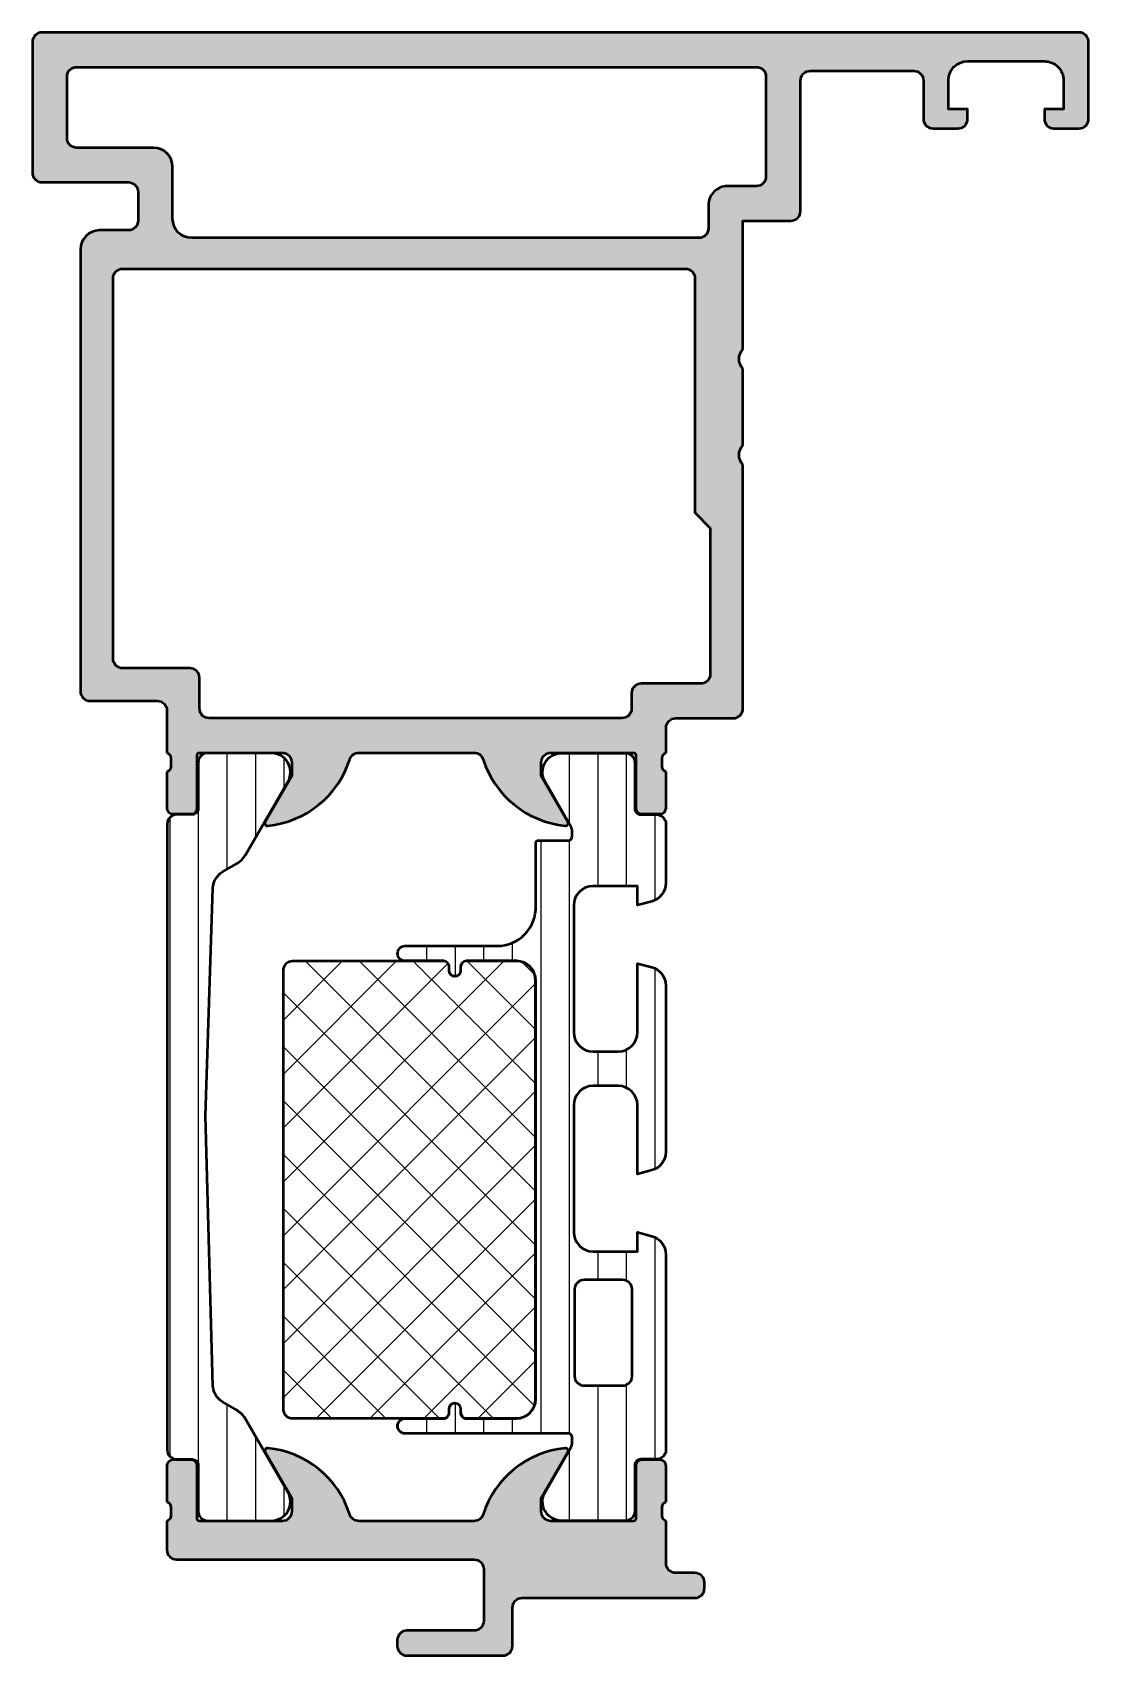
# Model space of a CAD drawing. Extents: x -25 to 30, y 5.5 to 90.
import ezdxf

# ---------------------------------------------------------------- set-up
doc = ezdxf.new("R2010")
doc.units = 0
for name, color, linetype, lineweight in [('0S-Alu contour', 7, 'Continuous', 50), ('0S-Alu hatch', 252, 'Continuous', 25), ('0S-Plastic contour', 254, 'Continuous', 50), ('0S-Plastic hatch', 253, 'Continuous', 25), ('0S-PT contour', 91, 'Continuous', 50), ('0S-PT hatch', 103, 'Continuous', 25)]:
    doc.layers.add(name, color=color, linetype=linetype, lineweight=lineweight)
pattern_1 = [(90, (0, 0), (-1.4859, 0), [])]

# ---------------------------------------------------------------- blocks, each defined once
blk = doc.blocks.new('438600__2919836F_F0FF_43A1_A3E3_A8AD237565FF_')
at = {"layer": '0S-Alu hatch'}
h = blk.add_hatch(color=256, dxfattribs=at)
edge = h.paths.add_edge_path()
edge.add_line((-25, 89.50000000000001), (-25, 82.69999999999997))
edge.add_arc((-24.5, 82.69999999999997), 0.5, 180, 270)
edge.add_line((-24.5, 82.19999999999997), (-19.99999999999999, 82.19999999999997))
edge.add_ellipse((-19.99999999999999, 81.69999999999995), major_axis=(-0.5000000000000285, 0), ratio=1, start_angle=180, end_angle=270, ccw=False)
edge.add_line((-19.49999999999996, 81.69999999999995), (-19.5, 80.19999999999996))
edge.add_ellipse((-20, 80.19999999999997), major_axis=(-0.5, 0), ratio=1, start_angle=90.00000000000199, end_angle=180, ccw=False)
edge.add_line((-19.99999999999998, 79.69999999999997), (-21.50000000000004, 79.6999999999999))
edge.add_arc((-21.5, 78.69999999999992), 1, 90.00000000000225, 180)
edge.add_line((-22.5, 78.69999999999992), (-22.49999999999997, 55.69999999999996))
edge.add_arc((-21.99999999999997, 55.69999999999996), 0.5, 180, 270)
edge.add_line((-21.99999999999997, 55.19999999999996), (-18.49999999999996, 55.19999999999996))
edge.add_ellipse((-18.49999999999996, 54.69999999999997), major_axis=(-0.4999999999999858, 0), ratio=1, start_angle=180, end_angle=270, ccw=False)
edge.add_line((-17.99999999999997, 54.69999999999997), (-17.99999999999997, 52.49999999999994))
edge.add_ellipse((-18.07883644654302, 52.23247940800682), major_axis=(-0.2788950563274354, 0), ratio=1, start_angle=178.8354106259032, end_angle=253.5801235805072, ccw=False)
edge.add_line((-17.79999899999997, 52.22681100000845), (-17.79999899999997, 51.77321700000835))
edge.add_ellipse((-18.07886709564313, 51.76755634053137), major_axis=(-0.2789255417371416, 0), ratio=1, start_angle=106.4245945553539, end_angle=181.162870072869, ccw=False)
edge.add_line((-17.99999999999997, 51.50001300000845), (-17.99999999999996, 49.62000199999994))
edge.add_arc((-17.69999999999997, 49.62000199999994), 0.2999999999999971, 180, 269.9999999999993)
edge.add_line((-17.69999999999997, 49.32000199999993), (-16.72002568095718, 49.32000199999993))
edge.add_arc((-16.72002568095718, 49.62000199999994), 0.3000000000000043, 270, 360)
edge.add_line((-16.42002568095718, 49.62000199999994), (-16.42002568095718, 52.37999999999992))
edge.add_ellipse((-16.30002568095718, 52.37999999999992), major_axis=(-0.1200000000000045, 0), ratio=1, start_angle=270, end_angle=360, ccw=False)
edge.add_line((-16.30002568095718, 52.49999999999992), (-11.99999999999999, 52.49999999999996))
edge.add_ellipse((-11.99999999999998, 51.99999999999995), major_axis=(-0.5, 0), ratio=1, start_angle=180, end_angle=270.0000000000004, ccw=False)
edge.add_line((-11.49999999999998, 51.99999999999995), (-11.49999999999999, 51.29999999999994))
edge.add_line((-11.49999999999999, 51.29999999999994), (-12.88149545762235, 48.9071796769724))
edge.add_arc((-12.7618802153517, 48.83811978464826), 0.1381197846482831, 150.0000000000002, 275.6225775507923)
edge.add_arc((-13.23822324117379, 53.67660886184847), 5.000000000000676, 275.6225775507926, 342.2515836439289)
edge.add_ellipse((-7.999999999999896, 52.00000000000053), major_axis=(-0.4999999999994555, 0), ratio=1, start_angle=269.9999999999996, end_angle=342.2515836439291, ccw=False)
edge.add_line((-7.999999999999893, 52.49999999999999), (-1.999999999999968, 52.49999999999995))
edge.add_ellipse((-1.999999999999975, 51.99999999999979), major_axis=(-0.5000000000001564, 0), ratio=1, start_angle=197.7484163560706, end_angle=269.9999999999992, ccw=False)
edge.add_arc((3.238223241173866, 53.67660886184761), 4.999999999999875, 197.74841635607, 264.3774224492057)
edge.add_arc((2.761880215351716, 48.83811978464823), 0.1381197846483095, 264.3774224492052, 390.0000000000001)
edge.add_line((2.881495457622389, 48.90717967697239), (1.500000000000024, 51.29999999999995))
edge.add_line((1.500000000000024, 51.29999999999995), (1.500000000000017, 51.99999999999995))
edge.add_ellipse((2.00000000000001, 51.99999999999995), major_axis=(-0.4999999999999929, 0), ratio=1, start_angle=270, end_angle=360, ccw=False)
edge.add_line((2.00000000000001, 52.49999999999995), (6.300025680957173, 52.49999999999996))
edge.add_ellipse((6.300025680957173, 52.37999999999993), major_axis=(-0.120000000000033, 0), ratio=1, start_angle=180, end_angle=270, ccw=False)
edge.add_line((6.420025680957206, 52.37999999999993), (6.420025680957209, 49.62000199999994))
edge.add_arc((6.720025680957217, 49.62000199999994), 0.3000000000000078, 180, 270.0000000000013)
edge.add_line((6.720025680957224, 49.32000199999993), (7.699999999999988, 49.32000199999992))
edge.add_arc((7.699999999999988, 49.62000199999993), 0.3000000000000043, 270, 360)
edge.add_line((7.999999999999992, 49.62000199999993), (7.999999999999992, 51.50001300000845))
edge.add_ellipse((8.078867095643162, 51.76755634053139), major_axis=(-0.2789255417371579, 0), ratio=1, start_angle=-1.1628700729025923, end_angle=73.57540544464553, ccw=False)
edge.add_line((7.799998999999985, 51.77321700000852), (7.799998999999992, 52.22681100000812))
edge.add_ellipse((8.078836446543079, 52.23247940800682), major_axis=(-0.2788950563274799, 0), ratio=1, start_angle=-73.58012358050621, end_angle=1.1645893741635973, ccw=False)
edge.add_line((8.000000000000014, 52.49999999999998), (8.000000000000028, 53.80000000000002))
edge.add_ellipse((8.500000000000021, 53.80000000000001), major_axis=(-0.4999999999999929, 0), ratio=1, start_angle=270, end_angle=360, ccw=False)
edge.add_line((8.500000000000021, 54.3), (11.49999999999999, 54.29999999999996))
edge.add_arc((11.5, 54.79999999999995), 0.5, 269.9999999999992, 360)
edge.add_line((12, 54.79999999999995), (12.00000000000001, 67.49999999999996))
edge.add_ellipse((12.5250269539927, 67.99999999999997), major_axis=(-0.7250195186468054, 0), ratio=1, start_angle=-43.60134995159149, end_angle=43.60134995159069, ccw=False)
edge.add_line((12.00000000000003, 68.49999999999999), (12.00000000000001, 72.49999999999997))
edge.add_ellipse((12.52502695399268, 72.99999999999997), major_axis=(-0.7250195186467849, 0), ratio=1, start_angle=-43.601349951590976, end_angle=43.60134995159109, ccw=False)
edge.add_line((12.00000000000001, 73.49999999999997), (12.00000000000003, 80.19999999999997))
edge.add_line((12.00000000000003, 80.19999999999997), (14.50000000000003, 80.19999999999996))
edge.add_arc((14.50000000000001, 80.69999999999996), 0.5, 270.0000000000017, 360)
edge.add_line((15.00000000000001, 80.69999999999996), (14.99999999999999, 87.49999999999991))
edge.add_ellipse((15.50000000000006, 87.49999999999991), major_axis=(-0.500000000000071, 0), ratio=1, start_angle=270, end_angle=360, ccw=False)
edge.add_line((15.50000000000006, 87.99999999999999), (20.89999999999996, 88))
edge.add_ellipse((20.89999999999997, 87.49999999999996), major_axis=(-0.5000000000000427, 0), ratio=1, start_angle=180, end_angle=270.0000000000008, ccw=False)
edge.add_line((21.40000000000001, 87.49999999999996), (21.39999999999998, 85.5))
edge.add_arc((21.9, 85.5), 0.5000000000000142, 180, 270.0000000000008)
edge.add_line((21.90000000000001, 84.99999999999999), (23.20000000000002, 84.99999999999999))
edge.add_arc((23.20000000000002, 85.49999999999999), 0.5, 270, 360)
edge.add_line((23.70000000000002, 85.49999999999999), (23.70000000000002, 85.99999999999999))
edge.add_line((23.70000000000002, 85.99999999999999), (22.70000000000002, 85.99999999999999))
edge.add_line((22.70000000000002, 85.99999999999999), (22.70000000000002, 87.49999999999999))
edge.add_ellipse((23.70000000000002, 87.49999999999999), major_axis=(-1, 0), ratio=1, start_angle=270, end_angle=360, ccw=False)
edge.add_line((23.70000000000002, 88.49999999999999), (27.69999999999999, 88.49999999999999))
edge.add_ellipse((27.7, 87.49999999999999), major_axis=(-1.000000000000014, 0), ratio=1, start_angle=180, end_angle=270.0000000000004, ccw=False)
edge.add_line((28.70000000000001, 87.49999999999999), (28.70000000000003, 85.99999999999999))
edge.add_line((28.70000000000003, 85.99999999999999), (27.70000000000002, 85.99999999999999))
edge.add_line((27.70000000000002, 85.99999999999999), (27.70000000000002, 85.49999999999997))
edge.add_arc((28.20000000000001, 85.49999999999997), 0.4999999999999929, 180, 270)
edge.add_line((28.20000000000001, 84.99999999999999), (29.5, 84.99999999999999))
edge.add_arc((29.5, 85.49999999999999), 0.5, 270, 360)
edge.add_line((30, 85.49999999999999), (30, 89.49999999999999))
edge.add_arc((29.5, 89.49999999999999), 0.5, 0, 90)
edge.add_line((29.5, 89.99999999999999), (-24.50000000000001, 89.99999999999999))
edge.add_arc((-24.50000000000001, 89.50000000000001), 0.4999999999999858, 90.0000000000004, 180)
edge = h.paths.add_edge_path()
edge.add_line((-20.79999999999998, 57.39999999999997), (-20.79999999999998, 77.1999999999999))
edge.add_ellipse((-20.29999999999997, 77.1999999999999), major_axis=(-0.5000000000000142, 0), ratio=1, start_angle=270.0000000000004, end_angle=360, ccw=False)
edge.add_line((-20.29999999999997, 77.69999999999993), (9.000000000000007, 77.69999999999997))
edge.add_ellipse((9, 77.19999999999997), major_axis=(-0.5, 0), ratio=1, start_angle=180, end_angle=269.9999999999992, ccw=False)
edge.add_line((9.5, 77.19999999999997), (9.500000000000007, 64.99999999999994))
edge.add_line((9.500000000000007, 64.99999999999994), (10.30000000000001, 64.19999999999993))
edge.add_line((10.30000000000001, 64.19999999999993), (10.30000000000002, 56.59999999999996))
edge.add_ellipse((9.799999999999997, 56.59999999999996), major_axis=(-0.5000000000000214, 0), ratio=1, start_angle=90, end_angle=180, ccw=False)
edge.add_line((9.799999999999997, 56.09999999999994), (6.700000000000002, 56.09999999999992))
edge.add_arc((6.700000000000002, 55.59999999999995), 0.4999999999999716, 90, 180)
edge.add_line((6.200000000000031, 55.59999999999996), (6.200000000000017, 54.79999999999997))
edge.add_ellipse((5.700000000000009, 54.79999999999997), major_axis=(-0.5000000000000071, 0), ratio=1, start_angle=90, end_angle=180, ccw=False)
edge.add_line((5.700000000000009, 54.29999999999997), (-15.79999999999998, 54.29999999999997))
edge.add_ellipse((-15.79999999999998, 54.79999999999996), major_axis=(-0.5, 0), ratio=1, start_angle=0, end_angle=90, ccw=False)
edge.add_line((-16.29999999999998, 54.79999999999996), (-16.29999999999998, 56.39999999999997))
edge.add_arc((-16.79999999999997, 56.39999999999997), 0.4999999999999929, 0, 90.00000000000081)
edge.add_line((-16.79999999999998, 56.89999999999997), (-20.29999999999997, 56.89999999999996))
edge.add_ellipse((-20.29999999999998, 57.39999999999997), major_axis=(-0.5000000000000071, 0), ratio=1, start_angle=0, end_angle=90.0000000000004, ccw=False)
edge = h.paths.add_edge_path()
edge.add_line((-17.69999999999999, 80.29999999999995), (-17.69999999999999, 82.99999999999999))
edge.add_arc((-18.69999999999999, 82.99999999999999), 1, 0, 90)
edge.add_line((-18.69999999999999, 83.99999999999999), (-22.69999999999999, 83.99999999999999))
edge.add_ellipse((-22.69999999999999, 84.49999999999999), major_axis=(-0.5, 0), ratio=1, start_angle=0, end_angle=90, ccw=False)
edge.add_line((-23.19999999999999, 84.49999999999999), (-23.19999999999998, 87.69999999999997))
edge.add_ellipse((-22.69999999999999, 87.69999999999997), major_axis=(-0.5, 0), ratio=1, start_angle=270.0000000000004, end_angle=360, ccw=False)
edge.add_line((-22.69999999999999, 88.19999999999997), (12.7, 88.19999999999996))
edge.add_ellipse((12.70000000000001, 87.69999999999995), major_axis=(-0.5000000000000214, 0), ratio=1, start_angle=180, end_angle=270.0000000000008, ccw=False)
edge.add_line((13.20000000000003, 87.69999999999995), (13.20000000000002, 82.49999999999991))
edge.add_ellipse((12.69999999999999, 82.49999999999991), major_axis=(-0.5000000000000285, 0), ratio=1, start_angle=89.99999999999591, end_angle=180, ccw=False)
edge.add_line((12.69999999999995, 81.99999999999986), (11.2000000000001, 82))
edge.add_arc((11.20000000000003, 81), 1, 89.99999999999594, 180)
edge.add_line((10.20000000000003, 81.00000000000001), (10.20000000000002, 79.79999999999995))
edge.add_ellipse((9.699999999999989, 79.79999999999995), major_axis=(-0.5000000000000285, 0), ratio=1, start_angle=90, end_angle=180, ccw=False)
edge.add_line((9.699999999999989, 79.29999999999994), (-16.69999999999997, 79.29999999999994))
edge.add_ellipse((-16.69999999999997, 80.29999999999995), major_axis=(-1.000000000000012, 0), ratio=1, start_angle=0, end_angle=90, ccw=False)
at = {"layer": '0S-Alu contour', "color": 7}
for points in [[(29.5, 89.99999999999999), (-24.50000000000001, 89.99999999999999)], [(-25, 89.50000000000001), (-25, 82.69999999999997)], [(30, 85.49999999999999), (30, 89.49999999999999)], [(-22.69999999999999, 88.19999999999997), (12.7, 88.19999999999996)], [(15.50000000000006, 87.99999999999999), (20.89999999999996, 88)], [(23.70000000000002, 88.49999999999999), (27.69999999999999, 88.49999999999999)], [(-23.19999999999999, 84.49999999999999), (-23.19999999999998, 87.69999999999997)], [(13.20000000000003, 87.69999999999995), (13.20000000000002, 82.49999999999991)], [(15.00000000000001, 80.69999999999996), (14.99999999999999, 87.49999999999991)], [(21.40000000000001, 87.49999999999996), (21.39999999999998, 85.5)], [(23.70000000000002, 85.49999999999999), (23.70000000000002, 85.99999999999999), (22.70000000000002, 85.99999999999999), (22.70000000000002, 87.49999999999999)], [(28.70000000000001, 87.49999999999999), (28.70000000000003, 85.99999999999999), (27.70000000000002, 85.99999999999999), (27.70000000000002, 85.49999999999997)], [(21.90000000000001, 84.99999999999999), (23.20000000000002, 84.99999999999999)], [(28.20000000000001, 84.99999999999999), (29.5, 84.99999999999999)], [(-18.69999999999999, 83.99999999999999), (-22.69999999999999, 83.99999999999999)], [(-17.69999999999999, 80.29999999999995), (-17.69999999999999, 82.99999999999999)], [(-24.5, 82.19999999999997), (-19.99999999999999, 82.19999999999997)], [(12.69999999999995, 81.99999999999986), (11.2000000000001, 82)], [(-19.49999999999996, 81.69999999999995), (-19.5, 80.19999999999996)], [(10.20000000000003, 81.00000000000001), (10.20000000000002, 79.79999999999995)], [(-19.99999999999998, 79.69999999999997), (-21.50000000000004, 79.6999999999999)], [(12.00000000000001, 73.49999999999997), (12.00000000000003, 80.19999999999997), (14.50000000000003, 80.19999999999996)], [(-22.5, 78.69999999999992), (-22.49999999999997, 55.69999999999996)], [(9.699999999999989, 79.29999999999994), (-16.69999999999997, 79.29999999999994)], [(-20.79999999999998, 57.39999999999997), (-20.79999999999998, 77.1999999999999)], [(-20.29999999999997, 77.69999999999993), (9.000000000000007, 77.69999999999997)], [(9.5, 77.19999999999997), (9.500000000000007, 64.99999999999994), (10.30000000000001, 64.19999999999993), (10.30000000000002, 56.59999999999996)], [(12.00000000000003, 68.49999999999999), (12.00000000000001, 72.49999999999997)], [(12, 54.79999999999995), (12.00000000000001, 67.49999999999996)], [(-16.79999999999998, 56.89999999999997), (-20.29999999999997, 56.89999999999996)], [(-16.29999999999998, 54.79999999999996), (-16.29999999999998, 56.39999999999997)], [(9.799999999999997, 56.09999999999994), (6.700000000000002, 56.09999999999992)], [(-21.99999999999997, 55.19999999999996), (-18.49999999999996, 55.19999999999996)], [(6.200000000000031, 55.59999999999996), (6.200000000000017, 54.79999999999997)], [(-17.99999999999997, 54.69999999999997), (-17.99999999999997, 52.49999999999994)], [(5.700000000000009, 54.29999999999997), (-15.79999999999998, 54.29999999999997)], [(8.500000000000021, 54.3), (11.49999999999999, 54.29999999999996)], [(8.000000000000014, 52.49999999999998), (8.000000000000028, 53.80000000000002)], [(-16.30002568095718, 52.49999999999992), (-11.99999999999999, 52.49999999999996)], [(-7.999999999999893, 52.49999999999999), (-1.999999999999968, 52.49999999999995)], [(2.00000000000001, 52.49999999999995), (6.300025680957173, 52.49999999999996)], [(-17.79999899999997, 52.22681100000845), (-17.79999899999997, 51.77321700000835)], [(-16.42002568095718, 49.62000199999994), (-16.42002568095718, 52.37999999999992)], [(-11.49999999999998, 51.99999999999995), (-11.49999999999999, 51.29999999999994), (-12.88149545762235, 48.9071796769724)], [(2.881495457622389, 48.90717967697239), (1.500000000000024, 51.29999999999995), (1.500000000000017, 51.99999999999995)], [(6.420025680957206, 52.37999999999993), (6.420025680957209, 49.62000199999994)], [(7.799998999999985, 51.77321700000852), (7.799998999999992, 52.22681100000812)], [(-17.99999999999997, 51.50001300000845), (-17.99999999999996, 49.62000199999994)], [(7.999999999999992, 49.62000199999993), (7.999999999999992, 51.50001300000845)], [(-17.69999999999997, 49.32000199999993), (-16.72002568095718, 49.32000199999993)], [(6.720025680957224, 49.32000199999993), (7.699999999999988, 49.32000199999992)]]:
    blk.add_lwpolyline(points, dxfattribs=at)
for centre, radius, start, end in [((-24.50000000000001, 89.50000000000001), 0.4999999999999858, 90.0000000000004, 180), ((29.5, 89.49999999999999), 0.5, 0, 90), ((21.9, 85.5), 0.5000000000000142, 180, 270.0000000000008), ((23.20000000000002, 85.49999999999999), 0.5, 270, 0), ((28.20000000000001, 85.49999999999997), 0.4999999999999929, 180, 270), ((29.5, 85.49999999999999), 0.5, 270, 0), ((-18.69999999999999, 82.99999999999999), 1, 0, 90), ((-24.5, 82.69999999999997), 0.5, 180, 270), ((11.20000000000003, 81), 1, 89.99999999999594, 180), ((14.50000000000001, 80.69999999999996), 0.5, 270.0000000000017, 0), ((-21.5, 78.69999999999992), 1, 90.00000000000225, 180), ((-16.79999999999997, 56.39999999999997), 0.4999999999999929, 0, 90.00000000000081), ((6.700000000000002, 55.59999999999995), 0.4999999999999716, 90, 180), ((-21.99999999999997, 55.69999999999996), 0.5, 180, 270), ((11.5, 54.79999999999995), 0.5, 269.9999999999992, 0), ((-13.23822324117379, 53.67660886184847), 5.000000000000676, 275.6225775507926, 342.2515836439289), ((3.238223241173866, 53.67660886184761), 4.999999999999875, 197.74841635607, 264.3774224492057), ((-17.69999999999997, 49.62000199999994), 0.2999999999999971, 180, 269.9999999999993), ((-16.72002568095718, 49.62000199999994), 0.3000000000000043, 270, 0), ((6.720025680957217, 49.62000199999994), 0.3000000000000078, 180, 270.0000000000013), ((7.699999999999988, 49.62000199999993), 0.3000000000000043, 270, 0), ((-12.7618802153517, 48.83811978464826), 0.1381197846482831, 150.0000000000002, 275.6225775507923), ((2.761880215351716, 48.83811978464823), 0.1381197846483095, 264.3774224492052, 30.00000000000005)]:
    blk.add_arc(centre, radius, start, end, dxfattribs=at)
at = {"layer": '0S-Alu contour', "color": 7, "extrusion": (0, 0, -1)}
for centre, radius, start, end in [((22.69999999999999, 87.69999999999997), 0.5, 0, 89.99999999999959), ((-12.70000000000001, 87.69999999999995), 0.5000000000000214, 89.9999999999992, 180), ((-15.50000000000006, 87.49999999999991), 0.500000000000071, 0, 90), ((-20.89999999999997, 87.49999999999996), 0.5000000000000427, 89.9999999999992, 180), ((-23.70000000000002, 87.49999999999999), 1, 0, 90), ((-27.7, 87.49999999999999), 1.000000000000014, 89.99999999999959, 180), ((22.69999999999999, 84.49999999999999), 0.5, 270, 0), ((19.99999999999999, 81.69999999999995), 0.5000000000000285, 90, 180), ((-12.69999999999999, 82.49999999999991), 0.5000000000000285, 180, 270.0000000000041), ((16.69999999999997, 80.29999999999995), 1.000000000000012, 270, 0), ((20, 80.19999999999997), 0.5, 180, 269.999999999998), ((-9.699999999999989, 79.79999999999995), 0.5000000000000285, 180, 270), ((20.29999999999997, 77.1999999999999), 0.5000000000000142, 0, 89.99999999999959), ((-9, 77.19999999999997), 0.5, 90.00000000000081, 180), ((-12.52502695399268, 72.99999999999997), 0.7250195186467849, 316.398650048409, 43.60134995159103), ((-12.5250269539927, 67.99999999999997), 0.7250195186468054, 316.3986500484093, 43.60134995159146), ((20.29999999999998, 57.39999999999997), 0.5000000000000071, 269.9999999999996, 0), ((-9.799999999999997, 56.59999999999996), 0.5000000000000214, 180, 270), ((18.49999999999996, 54.69999999999997), 0.4999999999999858, 90, 180), ((15.79999999999998, 54.79999999999996), 0.5, 270, 0), ((-5.700000000000009, 54.79999999999997), 0.5000000000000071, 180, 270), ((-8.500000000000021, 53.80000000000001), 0.4999999999999929, 0, 90), ((18.07883644654302, 52.23247940800682), 0.2788950563274354, 106.4198764194928, 181.1645893740969), ((16.30002568095718, 52.37999999999992), 0.1200000000000045, 0, 90), ((11.99999999999998, 51.99999999999995), 0.5, 89.99999999999959, 180), ((7.999999999999896, 52.00000000000053), 0.4999999999994555, 17.74841635607087, 90.0000000000004), ((1.999999999999975, 51.99999999999979), 0.5000000000001564, 90.00000000000081, 162.2515836439294), ((-2.00000000000001, 51.99999999999995), 0.4999999999999929, 0, 90), ((-6.300025680957173, 52.37999999999993), 0.120000000000033, 90, 180), ((-8.078836446543079, 52.23247940800682), 0.2788950563274799, 358.8354106258364, 73.58012358050613), ((18.07886709564313, 51.76755634053137), 0.2789255417371417, 178.837129927131, 253.5754054446461), ((-8.078867095643162, 51.76755634053139), 0.2789255417371579, 286.4245945553545, 1.162870072902523)]:
    blk.add_arc(centre, radius, start, end, dxfattribs=at)
blk = doc.blocks.new('284487__B0C9C36F_FABE_4130_8AF8_9706B755BE1E___19351387_3E9E_42DC_92D0_1A415047D847_')
at = {"layer": '0S-Plastic hatch'}
h = blk.add_hatch(dxfattribs=at)
h.set_pattern_fill('ANSI31', color=256, scale=0.4680000000000001, angle=45, style=0)
h.set_pattern_definition(pattern_1)
edge = h.paths.add_edge_path()
edge.add_ellipse((6.998926494903106, 45.71995107328191), major_axis=(-0.9911118541044677, 0), ratio=1, start_angle=105.06015613563551, end_angle=179.9596735692244, ccw=False)
edge.add_line((7.256450110498548, 44.76288038897638), (6.510038399168152, 44.56330506509135))
edge.add_line((6.510038399168152, 44.56330506509135), (6.510061218110855, 45.56027989933022))
edge.add_line((6.510061218110855, 45.56027989933022), (4.200041578586422, 45.56027989926971))
edge.add_arc((4.200153288119977, 44.55016165969203), 1.010118245754695, 90.00633637184961, 179.9932932290074)
edge.add_line((3.190035049285565, 44.5502798993214), (3.190035049354641, 37.95027032430748))
edge.add_arc((4.200144850175419, 37.9503897011607), 1.010109807874879, 180.0067713330478, 269.9937281958118)
edge.add_line((4.200034279886217, 36.94027989933754), (5.500043103118294, 36.94027989940727))
edge.add_arc((5.49992312431716, 37.95041776659961), 1.010137874317563, 270.0068052877998, 359.9921800645691)
edge.add_line((6.51006098922641, 37.95027989932568), (6.510060989226687, 41.53725369989002))
edge.add_line((6.510060989226687, 41.53725369989002), (7.256449451031642, 41.33761855155337))
edge.add_ellipse((6.998858331674746, 40.38048747766286), major_axis=(-0.9911877104657502, 0), ratio=1, start_angle=180.0454391505468, end_angle=254.9369828528634, ccw=False)
edge.add_line((7.990045730437465, 40.38127355166792), (7.990045732914389, 31.71929328527451))
edge.add_ellipse((6.998892894052236, 31.71999088750814), major_axis=(-0.9911530843585065, 0), ratio=1, start_angle=105.06015611686209, end_angle=179.959673568393, ccw=False)
edge.add_line((7.256427222316716, 30.76288038897689), (6.510060989226747, 30.56331722504896))
edge.add_line((6.510060989226747, 30.56331722504896), (6.510060989132341, 34.15028737775159))
edge.add_arc((5.499923219744381, 34.15014823412614), 1.01013777897128, 0.0078923317576586, 89.99326710627552)
edge.add_line((5.500041922209991, 35.16028600612299), (4.20003317973488, 35.16028600606247))
edge.add_arc((4.200144890703708, 34.15017616390137), 1.010109848338319, 90.00633650593815, 179.9932933595945)
edge.add_line((3.190035049285345, 34.15029440024556), (3.190038101115291, 27.54999145703885))
edge.add_arc((4.20015269951018, 27.55011028448627), 1.010114605384176, 180.0067401374539, 270.0000000007434)
edge.add_line((4.200152699523286, 26.5399956791021), (6.510061218111026, 26.53999568517989))
edge.add_line((6.510061218111026, 26.53999568517989), (6.510038399193806, 27.53696940596762))
edge.add_line((6.510038399193806, 27.53696940596762), (7.256426562846577, 27.33733433737728))
edge.add_ellipse((6.998843467569315, 26.38023307890313), major_axis=(-0.9911568341818616, 0), ratio=1, start_angle=180.0454391597228, end_angle=254.93698284758432, ccw=False)
edge.add_line((7.989999990057725, 26.38101912858009), (7.989999941403056, 16.20999701052763))
edge.add_ellipse((7.499999941402968, 16.20999701287162), major_axis=(-0.4900000000000873, 0), ratio=1, start_angle=90.0000008990117, end_angle=180, ccw=False)
edge.add_line((7.499999949091417, 15.71999701287154), (6.679667321878355, 15.71999699999993))
edge.add_arc((6.679667326757932, 15.40999699998443), 0.3100000000155064, 90.0000009018684, 180.0079886944095)
edge.add_line((6.369667329755696, 15.40995377698824), (6.370001951292593, 13.0100642976685))
edge.add_ellipse((5.880005978609908, 13.00999597743859), major_axis=(-0.4899959774456362, 0), ratio=1, start_angle=90.0000000000004, end_angle=180.0079887612006, ccw=False)
edge.add_line((5.880005978609911, 12.51999999999295), (2.564781113633223, 12.51999999999994))
edge.add_ellipse((2.552963209088694, 13.50992946068486), major_axis=(-0.9899999999998785, 0), ratio=1, start_angle=-29.999996599342182, end_angle=90.68397185400858, ccw=False)
edge.add_line((1.695598029962635, 14.00492940979788), (3.041672971064986, 16.33639991815506))
edge.add_arc((2.600000000000029, 16.59139989194057), 0.5099999999999538, 330.0000034006582, 360)
edge.add_line((3.109999999999985, 16.59139989194057), (3.110000000000024, 16.8500000128688))
edge.add_arc((2.900000000000034, 16.85000001286886), 0.2099999999999902, 0, 90.00000000000095)
edge.add_line((2.90000000000003, 17.06000001286885), (-5.599957723633352, 17.06000001286895))
edge.add_ellipse((-5.599957723633369, 17.44999390935332), major_axis=(-0.3899938964843699, 0), ratio=1, start_angle=-89.99999999999739, end_angle=90.00000000000261, ccw=False)
edge.add_line((-5.599957723633387, 17.83998780583769), (-3.599954671875842, 17.83998780583769))
edge.add_arc((-3.599954671875838, 18.14998780583781), 0.310000000000116, 269.9999999999993, 360)
edge.add_line((-3.289954671875722, 18.14998780583781), (-3.289954671875715, 18.34998780584024))
edge.add_ellipse((-2.999959249512379, 18.34998780584021), major_axis=(-0.2899954223633365, 0), ratio=1, start_angle=180, end_angle=360, ccw=False)
edge.add_line((-2.709963827149042, 18.34998780584018), (-2.709963827149156, 18.14998780583799))
edge.add_arc((-2.399963827148972, 18.14998780583781), 0.3100000000001835, 180, 270.0000000000013)
edge.add_line((-2.399963827148965, 17.83998780583762), (0.1999999563315668, 17.83998780583771))
edge.add_arc((0.1999999563315455, 18.84998780583783), 1.010000000000118, 270.0000000000012, 360)
edge.add_line((1.209999956331664, 18.84998780583783), (1.209999956330072, 40.6500000128689))
edge.add_arc((0.199999956329929, 40.65000001286882), 1.010000000000143, 0, 90.00000000002036)
edge.add_line((0.1999999563295702, 41.66000001286896), (-2.39996382714909, 41.66000001286803))
edge.add_arc((-2.39996382714898, 41.35000001286798), 0.3100000000000591, 90.00000000002036, 180)
edge.add_line((-2.709963827149039, 41.35000001286798), (-2.709963827149156, 41.15000001286523))
edge.add_ellipse((-2.999959249512436, 41.15000001286527), major_axis=(-0.2899954223632797, 0), ratio=1, start_angle=0, end_angle=180, ccw=False)
edge.add_line((-3.289954671875715, 41.15000001286531), (-3.289954671875829, 41.35000001286829))
edge.add_arc((-3.599954671875785, 41.35000001286811), 0.3099999999999561, 0, 89.99999999998359)
edge.add_line((-3.599954671875696, 41.66000001286806), (-5.599957723633504, 41.66000001286867))
edge.add_ellipse((-5.599957723633451, 42.04999390935306), major_axis=(-0.3899938964843841, 0), ratio=1, start_angle=-90.00000000000779, end_angle=89.99999999999221, ccw=False)
edge.add_line((-5.599957723633398, 42.43998780583744), (-0.7983618553663839, 42.43998780583791))
edge.add_arc((-0.7983618553665757, 44.44998780583792), 2.010000000000005, 270.0000000000055, 362.2863058229275)
edge.add_line((1.210038101044567, 44.53017268650588), (1.210038101044329, 47.79999996007894))
edge.add_ellipse((1.350038101044326, 47.79999996007894), major_axis=(-0.139999999999997, 0), ratio=1, start_angle=269.9999999999942, end_angle=360, ccw=False)
edge.add_line((1.35003810104434, 47.93999996007893), (2.899996502327855, 47.93999996007879))
edge.add_arc((2.899996502327518, 48.14999996007895), 0.2100000000001714, 270.0000000000921, 359.9992250410849)
edge.add_line((3.109996502308479, 48.14999711970618), (3.109999999953341, 48.40859321010153))
edge.add_arc((2.600000000000015, 48.40860010805918), 0.5099999999999749, 359.9992250514315, 389.9999965993441)
edge.add_line((3.041672971064979, 48.66360008184472), (1.695598029962532, 50.99507059020192))
edge.add_ellipse((2.552963209088588, 51.49007053931499), major_axis=(-0.9899999999998982, 0), ratio=1, start_angle=-90.68397185398243, end_angle=29.99999659934491, ccw=False)
edge.add_line((2.564781113632665, 52.47999999999994), (5.880005978610007, 52.4800000000069))
edge.add_ellipse((5.880006649409583, 51.99000469326718), major_axis=(-0.4899953067401741, 0), ratio=1, start_angle=179.9997759580172, end_angle=270.00007843745453, ccw=False)
edge.add_line((6.370001956146012, 51.99000277725311), (6.369667329755792, 49.59004622298063))
edge.add_arc((6.679667326742542, 49.59000299999988), 0.3100000000000183, 179.9920113084647, 270)
edge.add_line((6.679667326742542, 49.28000299999986), (7.500000000000035, 49.28000299999989))
edge.add_ellipse((7.500000000000035, 48.78996489895536), major_axis=(-0.4900381010445259, 0), ratio=1, start_angle=180, end_angle=270, ccw=False)
edge.add_line((7.990038101044561, 48.78996489895536), (7.990038103521442, 45.71925350008166))
edge = h.paths.add_edge_path()
edge.add_arc((5.731821474023696, 20.05472401122468), 0.4999999999999716, 270, 359.9999521581937)
edge.add_line((6.231821474023494, 20.05472359372615), (6.231825231662586, 24.55472359372607))
edge.add_arc((5.731825231662746, 24.5547240112246), 0.5000000000000144, 359.9999521581937, 449.9999999999996)
edge.add_line((5.73182523166275, 25.05472401122461), (3.731824636350928, 25.05472401122459))
edge.add_arc((3.731824636350875, 24.55472401122465), 0.4999999999999432, 89.99999999999388, 180)
edge.add_line((3.231824636350932, 24.55472401122467), (3.231824636350928, 20.05472401122471))
edge.add_arc((3.731824636350928, 20.05472401122471), 0.5, 180, 270)
edge.add_line((3.731824636350928, 19.5547240112247), (5.731821474023696, 19.5547240112247))
at = {"layer": '0S-Alu contour', "color": 7}
for points in [[(3.231824636350932, 24.55472401122467), (3.231824636350928, 20.05472401122471)], [(5.73182523166275, 25.05472401122461), (3.731824636350928, 25.05472401122459)], [(6.231821474023494, 20.05472359372615), (6.231825231662586, 24.55472359372607)], [(3.731824636350928, 19.5547240112247), (5.731821474023696, 19.5547240112247)]]:
    blk.add_lwpolyline(points, dxfattribs=at)
for centre, radius, start, end in [((3.731824636350875, 24.55472401122465), 0.4999999999999432, 89.99999999999388, 180), ((5.731825231662746, 24.5547240112246), 0.5000000000000144, 359.9999521581937, 89.99999999999959), ((3.731824636350928, 20.05472401122471), 0.5, 180, 270), ((5.731821474023696, 20.05472401122468), 0.4999999999999716, 270, 359.9999521581937)]:
    blk.add_arc(centre, radius, start, end, dxfattribs=at)
at = {"layer": '0S-Plastic contour', "color": 7}
for points in [[(2.564781113632665, 52.47999999999994), (5.880005978610007, 52.4800000000069)], [(6.370001956146012, 51.99000277725311), (6.369667329755792, 49.59004622298063)], [(3.041672971064979, 48.66360008184472), (1.695598029962532, 50.99507059020192)], [(6.679667326742542, 49.28000299999986), (7.500000000000035, 49.28000299999989)], [(3.109996502308479, 48.14999711970618), (3.109999999953341, 48.40859321010153)], [(7.990038101044561, 48.78996489895536), (7.990038103521442, 45.71925350008166)], [(1.210038101044567, 44.53017268650588), (1.210038101044329, 47.79999996007894)], [(1.35003810104434, 47.93999996007893), (2.899996502327855, 47.93999996007879)], [(7.256450110498548, 44.76288038897638), (6.510038399168152, 44.56330506509135), (6.510061218110855, 45.56027989933022), (4.200041578586422, 45.56027989926971)], [(3.190035049285565, 44.5502798993214), (3.190035049354641, 37.95027032430748)], [(-5.599957723633398, 42.43998780583744), (-0.7983618553663839, 42.43998780583791)], [(-3.599954671875696, 41.66000001286806), (-5.599957723633504, 41.66000001286867)], [(0.1999999563295702, 41.66000001286896), (-2.39996382714909, 41.66000001286803)], [(6.51006098922641, 37.95027989932568), (6.510060989226687, 41.53725369989002), (7.256449451031642, 41.33761855155337)], [(-3.289954671875715, 41.15000001286531), (-3.289954671875829, 41.35000001286829)], [(-2.709963827149039, 41.35000001286798), (-2.709963827149156, 41.15000001286523)], [(1.209999956331664, 18.84998780583783), (1.209999956330072, 40.6500000128689)], [(7.990045730437465, 40.38127355166792), (7.990045732914389, 31.71929328527451)], [(4.200034279886217, 36.94027989933754), (5.500043103118294, 36.94027989940727)], [(5.500041922209991, 35.16028600612299), (4.20003317973488, 35.16028600606247)], [(3.190035049285345, 34.15029440024556), (3.190038101115291, 27.54999145703885)], [(7.256427222316716, 30.76288038897689), (6.510060989226747, 30.56331722504896), (6.510060989132341, 34.15028737775159)], [(4.200152699523286, 26.5399956791021), (6.510061218111026, 26.53999568517989), (6.510038399193806, 27.53696940596762), (7.256426562846577, 27.33733433737728)], [(7.989999990057725, 26.38101912858009), (7.989999941403056, 16.20999701052763)], [(-5.599957723633387, 17.83998780583769), (-3.599954671875842, 17.83998780583769)], [(-3.289954671875722, 18.14998780583781), (-3.289954671875715, 18.34998780584024)], [(-2.709963827149042, 18.34998780584018), (-2.709963827149156, 18.14998780583799)], [(-2.399963827148965, 17.83998780583762), (0.1999999563315668, 17.83998780583771)], [(2.90000000000003, 17.06000001286885), (-5.599957723633352, 17.06000001286895)], [(1.695598029962635, 14.00492940979788), (3.041672971064986, 16.33639991815506)], [(3.109999999999985, 16.59139989194057), (3.110000000000024, 16.8500000128688)], [(6.369667329755696, 15.40995377698824), (6.370001951292593, 13.0100642976685)], [(7.499999949091417, 15.71999701287154), (6.679667321878355, 15.71999699999993)], [(5.880005978609911, 12.51999999999295), (2.564781113633223, 12.51999999999994)]]:
    blk.add_lwpolyline(points, dxfattribs=at)
at = {"layer": '0S-Plastic contour', "color": 7, "extrusion": (0, 0, -1)}
for centre, radius, start, end in [((-2.552963209088588, 51.49007053931499), 0.9899999999998982, 330.0000034006552, 90.68397185398243), ((-5.880006649409583, 51.99000469326718), 0.4899953067401741, 89.99992156254547, 180.0002240419829), ((-7.500000000000035, 48.78996489895536), 0.4900381010445259, 90, 180), ((-1.350038101044326, 47.79999996007894), 0.139999999999997, 0, 90.0000000000058), ((-6.998926494903106, 45.71995107328191), 0.9911118541044677, 180.0403264307756, 254.9398438643645), ((5.599957723633451, 42.04999390935306), 0.3899938964843841, 270.0000000000078, 90.00000000000783), ((2.999959249512436, 41.15000001286527), 0.2899954223632797, 180, 0), ((-6.998858331674746, 40.38048747766286), 0.9911877104657502, 105.0630171471366, 179.9545608494532), ((-6.998892894052236, 31.71999088750814), 0.9911530843585065, 180.0403264316071, 254.9398438831379), ((-6.998843467569315, 26.38023307890313), 0.9911568341818616, 105.0630171524157, 179.9545608402772), ((2.999959249512379, 18.34998780584021), 0.2899954223633365, 0, 180), ((5.599957723633369, 17.44999390935332), 0.3899938964843699, 269.9999999999974, 89.99999999999739), ((-7.499999941402968, 16.20999701287162), 0.4900000000000873, 180, 269.9999991009883), ((-2.552963209088694, 13.50992946068486), 0.9899999999998785, 269.3160281459914, 29.99999659934226), ((-5.880005978609908, 13.00999597743859), 0.4899959774456362, 179.9920112387994, 269.9999999999996)]:
    blk.add_arc(centre, radius, start, end, dxfattribs=at)
at = {"layer": '0S-Plastic contour', "color": 7}
for centre, radius, start, end in [((6.679667326742542, 49.59000299999988), 0.3100000000000183, 179.9920113084647, 270), ((2.600000000000015, 48.40860010805918), 0.5099999999999749, 359.9992250514315, 29.99999659934415), ((2.899996502327518, 48.14999996007895), 0.2100000000001714, 270.0000000000921, 359.9992250410849), ((4.200153288119977, 44.55016165969203), 1.010118245754695, 90.00633637184961, 179.9932932290074), ((-0.7983618553665757, 44.44998780583792), 2.010000000000005, 270.0000000000055, 2.286305822927523), ((-3.599954671875785, 41.35000001286811), 0.3099999999999561, 0, 89.99999999998359), ((-2.39996382714898, 41.35000001286798), 0.3100000000000591, 90.00000000002036, 180), ((0.199999956329929, 40.65000001286882), 1.010000000000143, 0, 90.00000000002036), ((4.200144850175419, 37.9503897011607), 1.010109807874879, 180.0067713330478, 269.9937281958118), ((5.49992312431716, 37.95041776659961), 1.010137874317563, 270.0068052877998, 359.9921800645691), ((4.200144890703708, 34.15017616390137), 1.010109848338319, 90.00633650593815, 179.9932933595945), ((5.499923219744381, 34.15014823412614), 1.01013777897128, 0.0078923317576586, 89.99326710627552), ((4.20015269951018, 27.55011028448627), 1.010114605384176, 180.0067401374539, 270.0000000007434), ((0.1999999563315455, 18.84998780583783), 1.010000000000118, 270.0000000000012, 0), ((-3.599954671875838, 18.14998780583781), 0.310000000000116, 269.9999999999993, 0), ((-2.399963827148972, 18.14998780583781), 0.3100000000001835, 180, 270.0000000000013), ((2.900000000000034, 16.85000001286886), 0.2099999999999902, 0, 90.00000000000095), ((2.600000000000029, 16.59139989194057), 0.5099999999999538, 330.0000034006582, 0), ((6.679667326757932, 15.40999699998443), 0.3100000000155064, 90.0000009018684, 180.0079886944095)]:
    blk.add_arc(centre, radius, start, end, dxfattribs=at)
blk = doc.blocks.new('439420__C4B3C472_8E21_4F2F_B0AC_CE213649D6FA_')
at = {"layer": '0S-PT hatch'}
h = blk.add_hatch(dxfattribs=at)
h.set_pattern_fill('ANSI37', color=256, scale=0.625, angle=90, style=0)
h.set_pattern_definition([(135, (0, 0), (-1.403165018917055, -1.403165018917055), []), (225, (0, 0), (1.403165018917055, -1.403165018917055), [])])
edge = h.paths.add_edge_path()
edge.add_arc((-11.45052472124684, 41.15000109610476), 0.5000233185011922, 90, 180.0000479331366)
edge.add_line((-11.95054803974786, 41.15000067778973), (-11.95052896739066, 18.35001069265418))
edge.add_arc((-11.45050564888959, 18.35001111092646), 0.5000233185012464, 180.0000479331366, 270)
edge.add_line((-11.45050564888959, 17.84998779242521), (-3.599954628207193, 17.84998779296891))
edge.add_arc((-3.599954628207193, 18.14998779296898), 0.3000000000000682, 270, 360)
edge.add_line((-3.299954628207125, 18.14998779296898), (-3.299954628207125, 18.34998779296892))
edge.add_ellipse((-2.999959205843843, 18.34998779296892), major_axis=(-0.2999954223632812, 0), ratio=1, start_angle=180, end_angle=360, ccw=False)
edge.add_line((-2.699963783480562, 18.34998779296892), (-2.699963783480562, 18.14998779296894))
edge.add_arc((-2.399963783480536, 18.14998779296894), 0.3000000000000256, 180, 270)
edge.add_line((-2.399963783480536, 17.84998779296891), (0.2000381447130977, 17.84998779296891))
edge.add_arc((0.2000381447130977, 18.84998779296892), 1, 270, 360)
edge.add_line((1.200038144713097, 18.84998779296892), (1.200019072355409, 40.65000087487802))
edge.add_arc((0.20001907235579, 40.64999999999972), 1.000000000000002, 5.01187674121e-05, 89.99999993620773)
edge.add_line((0.2000190734691749, 41.64999999999973), (-2.400024529155558, 41.65000000289458))
edge.add_arc((-2.400024529155558, 41.35004167571559), 0.2999583271789845, 90, 180)
edge.add_line((-2.699982856334543, 41.35004167571559), (-2.699982855837866, 41.15002441406226))
edge.add_ellipse((-2.999978278201147, 41.15002441406227), major_axis=(-0.2999954223632812, 0), ratio=1, start_angle=0, end_angle=180, ccw=False)
edge.add_line((-3.299973700564429, 41.15002441406228), (-3.299973700564429, 41.35002441406224))
edge.add_arc((-3.59997370056444, 41.35002441406224), 0.3000000000000114, 0, 89.9999999960327)
edge.add_line((-3.599973700543667, 41.65002441406225), (-11.45052472124684, 41.65002441460596))
at = {"layer": '0S-PT contour', "color": 7}
for points in [[(-3.599973700543667, 41.65002441406225), (-11.45052472124684, 41.65002441460596)], [(0.2000190734691749, 41.64999999999973), (-2.400024529155558, 41.65000000289458)], [(-11.95054803974786, 41.15000067778973), (-11.95052896739066, 18.35001069265418)], [(-3.299973700564429, 41.15002441406228), (-3.299973700564429, 41.35002441406224)], [(-2.699982856334543, 41.35004167571559), (-2.699982855837866, 41.15002441406226)], [(1.200038144713097, 18.84998779296892), (1.200019072355409, 40.65000087487802)], [(-11.45050564888959, 17.84998779242521), (-3.599954628207193, 17.84998779296891)], [(-3.299954628207125, 18.14998779296898), (-3.299954628207125, 18.34998779296892)], [(-2.699963783480562, 18.34998779296892), (-2.699963783480562, 18.14998779296894)], [(-2.399963783480536, 17.84998779296891), (0.2000381447130977, 17.84998779296891)]]:
    blk.add_lwpolyline(points, dxfattribs=at)
for centre, radius, start, end in [((-11.45052472124684, 41.15000109610476), 0.5000233185011922, 90, 180.0000479331366), ((-3.59997370056444, 41.35002441406224), 0.3000000000000114, 0, 89.9999999960327), ((-2.400024529155558, 41.35004167571559), 0.2999583271789845, 90, 180), ((0.20001907235579, 40.64999999999972), 1.000000000000002, 5.01187674121e-05, 89.99999993620773), ((0.2000381447130977, 18.84998779296892), 1, 270, 0), ((-11.45050564888959, 18.35001111092646), 0.5000233185012464, 180.0000479331366, 270), ((-3.599954628207193, 18.14998779296898), 0.3000000000000682, 270, 0), ((-2.399963783480536, 18.14998779296894), 0.3000000000000256, 180, 270)]:
    blk.add_arc(centre, radius, start, end, dxfattribs=at)
at = {"layer": '0S-PT contour', "color": 7, "extrusion": (0, 0, -1)}
for centre, start, end in [((2.999978278201147, 41.15002441406227), 180, 0), ((2.999959205843843, 18.34998779296892), 0, 180)]:
    blk.add_arc(centre, 0.2999954223632812, start, end, dxfattribs=at)
blk = doc.blocks.new('438610__865E0871_A34B_4844_874D_30A206F1253F_')
at = {"layer": '0S-Alu hatch'}
h = blk.add_hatch(color=256, dxfattribs=at)
edge = h.paths.add_edge_path()
edge.add_line((-17.49999999999996, 10.49999999999991), (-1.999999999999971, 10.49999999999991))
edge.add_ellipse((-1.999999999999971, 9.999999999999915), major_axis=(-0.5, 0), ratio=1, start_angle=180, end_angle=270, ccw=False)
edge.add_line((-1.499999999999971, 9.999999999999915), (-1.499999999999975, 7.299999999999897))
edge.add_ellipse((-1.999999999999975, 7.299999999999897), major_axis=(-0.5, 0), ratio=1, start_angle=89.9999999999992, end_angle=180, ccw=False)
edge.add_line((-1.999999999999982, 6.799999999999897), (-5.499999999999975, 6.799999999999911))
edge.add_arc((-5.499999999999978, 6.299999999999911), 0.5, 89.99999999999959, 180)
edge.add_line((-5.999999999999978, 6.299999999999911), (-5.99999999999996, 5.999999999999886))
edge.add_arc((-5.49999999999996, 5.999999999999914), 0.5, 180, 269.9999999999996)
edge.add_line((-5.499999999999964, 5.499999999999914), (-0.4999999999999645, 5.499999999999914))
edge.add_arc((-0.4999999999999645, 5.999999999999914), 0.5, 270, 360)
edge.add_line((3.55e-14, 5.999999999999914), (3.55e-14, 7.999999999999928))
edge.add_ellipse((0.5000000000000356, 7.999999999999928), major_axis=(-0.5, 0), ratio=1, start_angle=270, end_angle=360, ccw=False)
edge.add_line((0.5000000000000356, 8.499999999999927), (9.500000000000014, 8.499999999999915))
edge.add_arc((9.500000000000021, 8.999999999999927), 0.5000000000000142, 269.9999999999992, 360)
edge.add_line((10.00000000000003, 8.999999999999915), (10.00000000000003, 9.29999999999991))
edge.add_arc((9.500000000000014, 9.299999999999898), 0.5000000000000142, 0, 90.0000000000016)
edge.add_line((9.5, 9.79999999999991), (8.500000000000036, 9.79999999999991))
edge.add_ellipse((8.500000000000036, 10.29999999999991), major_axis=(-0.5, 0), ratio=1, start_angle=0, end_angle=90, ccw=False)
edge.add_line((8.000000000000036, 10.29999999999991), (8.000000000000036, 12.49999999999993))
edge.add_ellipse((8.078836446543093, 12.76752059199306), major_axis=(-0.2788950563274521, 0), ratio=1, start_angle=-1.1645893740503084, end_angle=73.58012358050581, ccw=False)
edge.add_line((7.799999000000028, 12.7731889999912), (7.799999000000028, 13.22678299999145))
edge.add_ellipse((8.07886709564319, 13.23244365946848), major_axis=(-0.2789255417371428, 0), ratio=1, start_angle=-73.5754054446461, end_angle=1.1628700728805939, ccw=False)
edge.add_line((8.000000000000028, 13.49998699999142), (8.000000000000028, 15.37999799999996))
edge.add_arc((7.700000000000031, 15.37999799999994), 0.2999999999999971, 0, 90)
edge.add_line((7.700000000000031, 15.67999799999994), (6.720025680957249, 15.67999799999994))
edge.add_arc((6.720025680957249, 15.37999799999993), 0.3000000000000114, 90, 180)
edge.add_line((6.420025680957238, 15.37999799999993), (6.420025680957255, 12.61999999999995))
edge.add_ellipse((6.300025680957251, 12.61999999999995), major_axis=(-0.1200000000000045, 0), ratio=1, start_angle=90, end_angle=180, ccw=False)
edge.add_line((6.300025680957251, 12.49999999999994), (2.000000000000021, 12.49999999999993))
edge.add_ellipse((2.000000000000021, 12.99999999999993), major_axis=(-0.5, 0), ratio=1, start_angle=0, end_angle=90, ccw=False)
edge.add_line((1.500000000000021, 12.99999999999993), (1.500000000000028, 13.69999999999993))
edge.add_line((1.500000000000028, 13.69999999999993), (2.881495457622385, 16.09282032302749))
edge.add_arc((2.761880215351709, 16.16188021535167), 0.1381197846483239, 329.999999999993, 455.6225775507955)
edge.add_arc((3.238223241173887, 11.32339113815291), 4.999999999999265, 95.62257755079533, 162.2515836439307)
edge.add_ellipse((-1.999999999999889, 13.00000000000062), major_axis=(-0.5000000000006793, 0), ratio=1, start_angle=90, end_angle=162.2515836439307, ccw=False)
edge.add_line((-1.999999999999889, 12.49999999999994), (-7.99999999999996, 12.49999999999991))
edge.add_ellipse((-7.999999999999964, 13.00000000000035), major_axis=(-0.5000000000004406, 0), ratio=1, start_angle=17.748416356071175, end_angle=90.0000000000004, ccw=False)
edge.add_arc((-13.23822324117373, 11.32339113815258), 4.999999999999518, 17.7484163560697, 84.3774224492067)
edge.add_arc((-12.76188021535169, 16.16188021535163), 0.1381197846482873, 84.3774224492087, 210.0000000000019)
edge.add_line((-12.88149545762234, 16.09282032302748), (-11.49999999999998, 13.69999999999993))
edge.add_line((-11.49999999999998, 13.69999999999993), (-11.49999999999998, 12.99999999999993))
edge.add_ellipse((-11.99999999999998, 12.99999999999993), major_axis=(-0.4999999999999983, 0), ratio=1, start_angle=89.9999999999996, end_angle=180, ccw=False)
edge.add_line((-11.99999999999998, 12.49999999999993), (-16.3000256809572, 12.49999999999994))
edge.add_ellipse((-16.3000256809572, 12.61999999999995), major_axis=(-0.1200000000000045, 0), ratio=1, start_angle=0, end_angle=90, ccw=False)
edge.add_line((-16.4200256809572, 12.61999999999995), (-16.42002568095719, 15.37999799999993))
edge.add_arc((-16.7200256809572, 15.37999799999993), 0.3000000000000114, 0, 90)
edge.add_line((-16.7200256809572, 15.67999799999994), (-17.69999999999999, 15.67999799999994))
edge.add_arc((-17.69999999999999, 15.37999799999994), 0.2999999999999971, 90, 180)
edge.add_line((-17.99999999999998, 15.37999799999994), (-17.99999999999998, 13.4999869999914))
edge.add_ellipse((-18.07886709564315, 13.23244365946847), major_axis=(-0.2789255417371428, 0), ratio=1, start_angle=178.8371299271254, end_angle=253.5754054446454, ccw=False)
edge.add_line((-17.79999899999999, 13.22678299999147), (-17.79999899999998, 12.77318899999163))
edge.add_ellipse((-18.07883644654303, 12.76752059199305), major_axis=(-0.2788950563274332, 0), ratio=1, start_angle=106.41987641949149, end_angle=181.1645893741408, ccw=False)
edge.add_line((-17.99999999999999, 12.49999999999993), (-17.99999999999996, 10.9999999999999))
edge.add_arc((-17.49999999999996, 10.99999999999991), 0.5, 180, 270)
at = {"layer": '0S-Alu contour', "color": 7}
for points in [[(-12.88149545762234, 16.09282032302748), (-11.49999999999998, 13.69999999999993), (-11.49999999999998, 12.99999999999993)], [(1.500000000000021, 12.99999999999993), (1.500000000000028, 13.69999999999993), (2.881495457622385, 16.09282032302749)], [(-17.99999999999998, 15.37999799999994), (-17.99999999999998, 13.4999869999914)], [(-16.7200256809572, 15.67999799999994), (-17.69999999999999, 15.67999799999994)], [(-16.4200256809572, 12.61999999999995), (-16.42002568095719, 15.37999799999993)], [(6.420025680957238, 15.37999799999993), (6.420025680957255, 12.61999999999995)], [(7.700000000000031, 15.67999799999994), (6.720025680957249, 15.67999799999994)], [(8.000000000000028, 13.49998699999142), (8.000000000000028, 15.37999799999996)], [(-17.79999899999999, 13.22678299999147), (-17.79999899999998, 12.77318899999163)], [(7.799999000000028, 12.7731889999912), (7.799999000000028, 13.22678299999145)], [(-17.99999999999999, 12.49999999999993), (-17.99999999999996, 10.9999999999999)], [(-11.99999999999998, 12.49999999999993), (-16.3000256809572, 12.49999999999994)], [(-1.999999999999889, 12.49999999999994), (-7.99999999999996, 12.49999999999991)], [(6.300025680957251, 12.49999999999994), (2.000000000000021, 12.49999999999993)], [(8.000000000000036, 10.29999999999991), (8.000000000000036, 12.49999999999993)], [(-17.49999999999996, 10.49999999999991), (-1.999999999999971, 10.49999999999991)], [(-1.499999999999971, 9.999999999999915), (-1.499999999999975, 7.299999999999897)], [(9.5, 9.79999999999991), (8.500000000000036, 9.79999999999991)], [(10.00000000000003, 8.999999999999915), (10.00000000000003, 9.29999999999991)], [(0.5000000000000356, 8.499999999999927), (9.500000000000014, 8.499999999999915)], [(3.55e-14, 5.999999999999914), (3.55e-14, 7.999999999999928)], [(-1.999999999999982, 6.799999999999897), (-5.499999999999975, 6.799999999999911)], [(-5.999999999999978, 6.299999999999911), (-5.99999999999996, 5.999999999999886)], [(-5.499999999999964, 5.499999999999914), (-0.4999999999999645, 5.499999999999914)]]:
    blk.add_lwpolyline(points, dxfattribs=at)
for centre, radius, start, end in [((-12.76188021535169, 16.16188021535163), 0.1381197846482873, 84.3774224492087, 210.0000000000019), ((-13.23822324117373, 11.32339113815258), 4.999999999999518, 17.7484163560697, 84.3774224492067), ((3.238223241173887, 11.32339113815291), 4.999999999999265, 95.62257755079533, 162.2515836439307), ((2.761880215351709, 16.16188021535167), 0.1381197846483239, 329.999999999993, 95.62257755079546), ((-17.69999999999999, 15.37999799999994), 0.2999999999999971, 90, 180), ((-16.7200256809572, 15.37999799999993), 0.3000000000000114, 0, 90), ((6.720025680957249, 15.37999799999993), 0.3000000000000114, 90, 180), ((7.700000000000031, 15.37999799999994), 0.2999999999999971, 0, 90), ((-17.49999999999996, 10.99999999999991), 0.5, 180, 270), ((9.500000000000014, 9.299999999999898), 0.5000000000000142, 0, 90.0000000000016), ((9.500000000000021, 8.999999999999927), 0.5000000000000142, 269.9999999999992, 0), ((-5.499999999999978, 6.299999999999911), 0.5, 89.99999999999959, 180), ((-5.49999999999996, 5.999999999999914), 0.5, 180, 269.9999999999996), ((-0.4999999999999645, 5.999999999999914), 0.5, 270, 0)]:
    blk.add_arc(centre, radius, start, end, dxfattribs=at)
at = {"layer": '0S-Alu contour', "color": 7, "extrusion": (0, 0, -1)}
for centre, radius, start, end in [((18.07886709564315, 13.23244365946847), 0.2789255417371428, 106.4245945553546, 181.1628700728746), ((18.07883644654303, 12.76752059199305), 0.2788950563274332, 178.8354106258592, 253.5801235805085), ((11.99999999999998, 12.99999999999993), 0.4999999999999983, 180, 270.0000000000004), ((7.999999999999964, 13.00000000000035), 0.5000000000004406, 269.9999999999996, 342.2515836439288), ((1.999999999999889, 13.00000000000062), 0.5000000000006793, 197.7484163560693, 270), ((-2.000000000000021, 12.99999999999993), 0.5, 270, 0), ((-8.078836446543093, 12.76752059199306), 0.2788950563274521, 286.4198764194942, 1.16458937405029), ((-8.07886709564319, 13.23244365946848), 0.2789255417371428, 358.8371299271194, 73.57540544464614), ((16.3000256809572, 12.61999999999995), 0.1200000000000045, 270, 0), ((-6.300025680957251, 12.61999999999995), 0.1200000000000045, 180, 270), ((1.999999999999971, 9.999999999999915), 0.5, 90, 180), ((-8.500000000000036, 10.29999999999991), 0.5, 270, 0), ((-0.5000000000000356, 7.999999999999928), 0.5, 0, 90), ((1.999999999999975, 7.299999999999897), 0.5, 180, 270.0000000000008)]:
    blk.add_arc(centre, radius, start, end, dxfattribs=at)
blk = doc.blocks.new('284487__AD44860D_2B81_412C_9FFC_F12C0736C65D___7AF9E08A_2E64_41AE_92C5_9C9F3A09C88D_')
at = {"layer": '0S-Plastic hatch'}
h = blk.add_hatch(dxfattribs=at)
h.set_pattern_fill('ANSI31', color=256, scale=0.4680000000000001, angle=45, style=0)
h.set_pattern_definition(pattern_1)
edge = h.paths.add_edge_path()
edge.add_line((-17.9800013389921, 48.79000295973749), (-17.97999866102224, 16.20999428175356))
edge.add_arc((-17.49000133898475, 16.20999432202974), 0.4899973220374888, 179.9999952463895, 270.0000000000075)
edge.add_line((-17.49000133898469, 15.71999699999226), (-16.67966732674257, 15.71999699999955))
edge.add_ellipse((-16.67966732674248, 15.40999699999945), major_axis=(-0.3100000000001017, 0), ratio=1, start_angle=179.9920112010244, end_angle=270.00000000001575, ccw=False)
edge.add_line((-16.36966732975573, 15.40995377643752), (-16.37000195129263, 13.01006429704185))
edge.add_arc((-15.8800059786253, 13.00999597742279), 0.4899959774302016, 179.992011310244, 270.0000000018071)
edge.add_line((-15.88000597860984, 12.51999999999259), (-12.56478111363317, 12.51999999999955))
edge.add_arc((-12.55296320908864, 13.50992946068446), 0.9899999999998643, 269.3160281459913, 389.9999965993426)
edge.add_line((-11.6955980299626, 14.00492940979748), (-13.86256155848339, 17.75822085380464))
edge.add_arc((-15.15293945433874, 17.0132209303927), 1.489999999998616, 29.99999659934265, 60.00495389455196)
edge.add_line((-14.40805102547793, 18.30366319122623), (-15.09605211109849, 18.70080149278139))
edge.add_ellipse((-14.59112773985685, 19.57553081052833), major_axis=(-1.009999999999895, 0), ratio=1, start_angle=1.9035558266808152, end_angle=60.0049538945521, ccw=False)
edge.add_line((-15.60057037779791, 19.54198143338969), (-15.98202125569429, 33.60002515920429))
edge.add_line((-15.98202125569429, 33.60002515920429), (-15.60056954001875, 45.45804376445958))
edge.add_ellipse((-14.59112773985648, 45.42446918947034), major_axis=(-1.010000000000278, 0), ratio=1, start_angle=299.99504610545665, end_angle=358.09501394733445, ccw=False)
edge.add_line((-15.09605211109844, 46.29919850721753), (-14.408051025478, 46.69633680877277))
edge.add_arc((-15.15293945433948, 47.98677906960698), 1.489999999999545, 299.9950461054574, 330.0000034006562)
edge.add_line((-13.86256155848334, 47.24177914619455), (-11.69559802996247, 50.99507059020154))
edge.add_arc((-12.55296320908854, 51.4900705393146), 0.9899999999999034, 330.0000034006563, 450.6839718539947)
edge.add_line((-12.56478111363283, 52.47999999999954), (-15.88000597860998, 52.48000000000653))
edge.add_arc((-15.88000597860997, 51.99000402256077), 0.4899959774457586, 90.00000000000104, 180.0003024805684)
edge.add_line((-16.3700019560489, 51.9900014357339), (-16.36966732975575, 49.59004622299242))
edge.add_ellipse((-16.67966732674857, 49.59000300000559), major_axis=(-0.3100000000060853, 0), ratio=1, start_angle=90.00000000061527, end_angle=180.0079886926758, ccw=False)
edge.add_line((-16.67966732674524, 49.28000299999951), (-17.4900013389993, 49.28000300000667))
edge.add_arc((-17.49000133899926, 48.79000300001383), 0.4899999999928398, 90.000000000005, 179.9999952463895)
at = {"layer": '0S-Plastic contour', "color": 7}
for points in [[(-12.56478111363283, 52.47999999999954), (-15.88000597860998, 52.48000000000653)], [(-16.3700019560489, 51.9900014357339), (-16.36966732975575, 49.59004622299242)], [(-13.86256155848334, 47.24177914619455), (-11.69559802996247, 50.99507059020154)], [(-16.67966732674524, 49.28000299999951), (-17.4900013389993, 49.28000300000667)], [(-17.9800013389921, 48.79000295973749), (-17.97999866102224, 16.20999428175356)], [(-15.09605211109844, 46.29919850721753), (-14.408051025478, 46.69633680877277)], [(-15.60057037779791, 19.54198143338969), (-15.98202125569429, 33.60002515920429), (-15.60056954001875, 45.45804376445958)], [(-14.40805102547793, 18.30366319122623), (-15.09605211109849, 18.70080149278139)], [(-11.6955980299626, 14.00492940979748), (-13.86256155848339, 17.75822085380464)], [(-17.49000133898469, 15.71999699999226), (-16.67966732674257, 15.71999699999955)], [(-16.36966732975573, 15.40995377643752), (-16.37000195129263, 13.01006429704185)], [(-15.88000597860984, 12.51999999999259), (-12.56478111363317, 12.51999999999955)]]:
    blk.add_lwpolyline(points, dxfattribs=at)
for centre, radius, start, end in [((-15.88000597860997, 51.99000402256077), 0.4899959774457586, 90.00000000000104, 180.0003024805684), ((-12.55296320908854, 51.4900705393146), 0.9899999999999034, 330.0000034006563, 90.68397185399476), ((-17.49000133899926, 48.79000300001383), 0.4899999999928398, 90.000000000005, 179.9999952463895), ((-15.15293945433948, 47.98677906960698), 1.489999999999545, 299.9950461054574, 330.0000034006562), ((-15.15293945433874, 17.0132209303927), 1.489999999998616, 29.99999659934265, 60.00495389455196), ((-17.49000133898475, 16.20999432202974), 0.4899973220374888, 179.9999952463895, 270.0000000000075), ((-12.55296320908864, 13.50992946068446), 0.9899999999998643, 269.3160281459913, 29.99999659934268), ((-15.8800059786253, 13.00999597742279), 0.4899959774302016, 179.992011310244, 270.0000000018071)]:
    blk.add_arc(centre, radius, start, end, dxfattribs=at)
at = {"layer": '0S-Plastic contour', "color": 7, "extrusion": (0, 0, -1)}
for centre, radius, start, end in [((16.67966732674857, 49.59000300000559), 0.3100000000060854, 179.9920113073242, 269.9999999993847), ((14.59112773985648, 45.42446918947034), 1.010000000000278, 1.904986052665535, 60.00495389454337), ((14.59112773985685, 19.57553081052833), 1.009999999999895, 299.9950461054479, 358.0964441733192), ((16.67966732674248, 15.40999699999945), 0.3100000000001017, 89.99999999998425, 180.0079887989757)]:
    blk.add_arc(centre, radius, start, end, dxfattribs=at)
blk = doc.blocks.new('439420__1F7F279F_B1C8_428D_B084_C96617840A67_')
at = {"layer": '0S-Alu contour', "color": 7}
for name in ['438600__2919836F_F0FF_43A1_A3E3_A8AD237565FF_', '438610__865E0871_A34B_4844_874D_30A206F1253F_']:
    blk.add_blockref(name, (0, 0), dxfattribs=at)
at = {"layer": '0S-Plastic contour', "color": 7}
for name in ['284487__AD44860D_2B81_412C_9FFC_F12C0736C65D___7AF9E08A_2E64_41AE_92C5_9C9F3A09C88D_', '284487__B0C9C36F_FABE_4130_8AF8_9706B755BE1E___19351387_3E9E_42DC_92D0_1A415047D847_']:
    blk.add_blockref(name, (0, 0), dxfattribs=at)
at = {"layer": '0S-PT contour', "color": 7}
blk.add_blockref('439420__C4B3C472_8E21_4F2F_B0AC_CE213649D6FA_', (0, 0), dxfattribs=at)

msp = doc.modelspace()

# ---------------------------------------------------------------- block references
at = {"layer": '0S-Alu contour', "color": 7}
msp.add_blockref('439420__1F7F279F_B1C8_428D_B084_C96617840A67_', (0, 0), dxfattribs=at)

doc.saveas('drawing.dxf')
